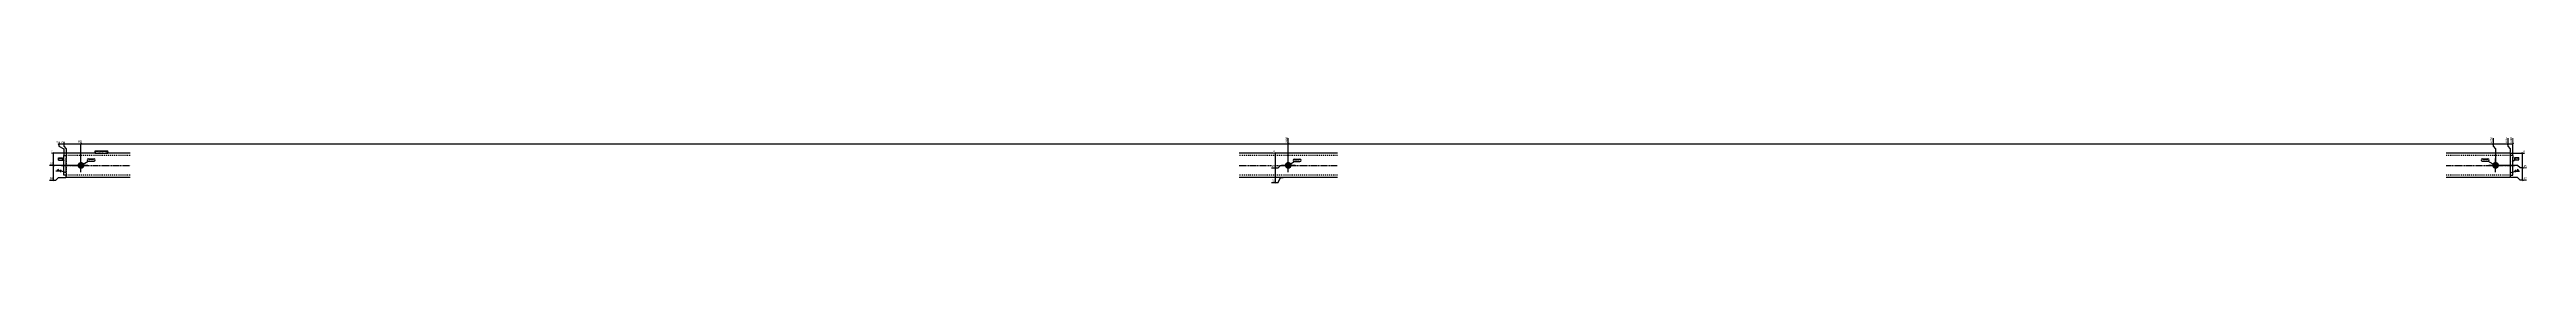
# Model space of a CAD drawing. Header units: millimetres. Extents: x 2 to 26360, y 2 to 609.
# Drawn here: x 2 to 5049, y 2 to 95 of the extents above; entities that cross this region are included whole.
import ezdxf

# ---------------------------------------------------------------- set-up
doc = ezdxf.new("R2010")
doc.units = ezdxf.units.MM
doc.linetypes.add('DXK_LINE_DOT2', pattern=[3.9198, 1.9599, -1.9599])
doc.linetypes.add('DXK_LINE_DOT3', pattern=[5.9187, 2.979, -0.9799, 0.9799, -0.9799])
for name, color, linetype in [('MÅLSÆTNING', 7, 'Continuous'), ('STÅL', 7, 'Continuous'), ('TEKST', 7, 'Continuous')]:
    doc.layers.add(name, color=color, linetype=linetype)
doc.styles.add('Arial Narrow', font='ARIALN.TTF', dxfattribs={"height": 0.2})

msp = doc.modelspace()

# ---------------------------------------------------------------- hatches: boundary and pattern name
at = {"layer": 'STÅL', "linetype": 'Continuous'}
for points in [[(59.4, 38.8, -1), (73.4, 38.8, -1)], [(2519.4, 38.9, -1), (2533.4, 38.9, -1)], [(4979.4, 38.9, -1), (4993.4, 38.9, -1)]]:
    msp.add_hatch(color=96, dxfattribs=at).paths.add_polyline_path(points)

# ---------------------------------------------------------------- linework, layer by layer
at = {"layer": 'MÅLSÆTNING', "color": 7, "linetype": 'Continuous'}
for p, q in [((36.4, 73), (36.4, 64.9)), ((67.9, 83.6), (64.9, 82.4)), ((64.9, 82.4), (67.9, 83.6)), ((66.4, 39.8), (66.4, 89.6)), ((66.4, 39.8), (66.4, 89.6)), ((66.4, 83), (2526.4, 83)), ((2524.9, 82.4), (2527.9, 83.6)), ((2526.4, 39.9), (2526.4, 94.5)), ((4982.9, 83.6), (4979.9, 82.4)), ((4981.4, 94.5), (4981.4, 78)), ((4981.4, 83), (5011.4, 83)), ((4981.4, 78), (4986.4, 73)), ((4986.4, 73), (4986.4, 39.9)), ((5009.9, 82.4), (5012.9, 83.6)), ((5011.4, 94.5), (5011.4, 78)), ((5011.4, 78), (5016.4, 73)), ((5016.4, 73), (5016.4, 64.9)), ((5017.4, 63.9), (5045.3, 63.9)), ((5041.8, 62.4), (5040.6, 65.4)), ((5041.2, 33.9), (5041.2, 63.9)), ((65.4, 38.8), (2.4, 38.8)), ((2.4, 8.9), (15.4, 8.9)), ((11, 37.3), (9.8, 40.3)), ((9.8, 10.4), (11, 7.4)), ((10.4, 8.9), (10.4, 38.8)), ((15.4, 8.9), (20.4, 13.9)), ((20.4, 13.9), (35.4, 13.9)), ((2492.5, 33.9), (2505.5, 33.9)), ((2492.5, 33.9), (2505.5, 33.9)), ((2492.5, 3.9), (2505.5, 3.9)), ((2499.9, 35.4), (2501.1, 32.4)), ((2501.1, 32.4), (2499.9, 35.4)), ((2499.9, 5.4), (2501.1, 2.4)), ((2500.5, 3.9), (2500.5, 33.9)), ((2505.5, 33.9), (2510.5, 38.9)), ((2505.5, 33.9), (2510.5, 38.9)), ((2505.5, 3.9), (2510.5, 13.9)), ((2510.5, 38.9), (2525.4, 38.9)), ((2510.5, 38.9), (2525.4, 38.9)), ((2510.5, 13.9), (2515.9, 13.9)), ((5031.2, 38.9), (4987.4, 38.9)), ((5031.2, 38.9), (4987.4, 38.9)), ((5031.2, 13.9), (5017.4, 13.9)), ((5036.2, 33.9), (5031.2, 38.9)), ((5036.2, 33.9), (5031.2, 38.9)), ((5036.2, 8.9), (5031.2, 13.9)), ((5049.2, 33.9), (5036.2, 33.9)), ((5049.2, 33.9), (5036.2, 33.9)), ((5049.2, 8.9), (5036.2, 8.9)), ((5040.6, 35.4), (5041.8, 32.4)), ((5041.8, 32.4), (5040.6, 35.4)), ((5040.6, 10.4), (5041.8, 7.4)), ((5041.2, 8.9), (5041.2, 33.9))]:
    msp.add_line(p, q, dxfattribs=at)
at = {"layer": 'STÅL', "color": 2, "linetype": 'Continuous'}
for p, q in [((31.4, 18.9), (31.4, 58.9)), ((31.4, 58.9), (36.4, 58.9)), ((166.7, 63.9), (36.4, 63.9)), ((36.4, 63.9), (36.4, 53.9)), ((36.4, 23.9), (36.4, 53.9)), ((2626.7, 63.9), (2426, 63.9)), ((5016.4, 63.9), (4886, 63.9)), ((5016.4, 63.9), (5016.4, 63.1)), ((5016.4, 63.1), (5016.4, 53.9)), ((5021.4, 58.9), (5016.4, 58.9)), ((5016.4, 53.9), (5016.4, 13.9)), ((5021.4, 58.9), (5021.4, 58.7)), ((5021.4, 58.7), (5021.4, 57.9)), ((5021.4, 57.9), (5021.4, 53.9)), ((5021.4, 18.9), (5021.4, 53.9)), ((36.4, 18.9), (31.4, 18.9)), ((36.4, 23.9), (36.4, 16.8)), ((36.4, 14.7), (36.4, 16.8)), ((36.4, 13.9), (36.4, 14.7)), ((166.7, 13.9), (36.4, 13.9)), ((2626.7, 13.9), (2426, 13.9)), ((5016.4, 13.9), (4886, 13.9)), ((5016.4, 18.9), (5021.4, 18.9))]:
    msp.add_line(p, q, dxfattribs=at)
at = {"layer": 'STÅL', "color": 7, "linetype": 'DXK_LINE_DOT2'}
for p, q in [((166.7, 58.9), (36.4, 58.9)), ((36.4, 58.9), (36.4, 18.9)), ((2626.7, 58.9), (2426, 58.9)), ((5016.4, 58.9), (4886, 58.9)), ((5016.4, 63.9), (5016.4, 63.9)), ((5016.4, 61), (5016.4, 58.9)), ((5016.4, 58.9), (5016.4, 18.9)), ((5021.4, 53.9), (5021.4, 56.8)), ((166.7, 18.9), (36.4, 18.9)), ((36.4, 16.8), (36.4, 18.9)), ((36.4, 13.9), (36.4, 13.9)), ((2626.7, 18.9), (2426, 18.9)), ((5016.4, 18.9), (4886, 18.9))]:
    msp.add_line(p, q, dxfattribs=at)
at = {"layer": 'STÅL', "color": 96, "linetype": 'Continuous'}
for p, q in [((66.4, 24.9), (66.4, 52.9)), ((2526.4, 24.9), (2526.4, 52.9)), ((4986.4, 24.9), (4986.4, 52.9)), ((80.4, 38.8), (52.4, 38.8)), ((2540.4, 38.9), (2512.4, 38.9)), ((5000.4, 38.9), (4972.4, 38.9))]:
    msp.add_line(p, q, dxfattribs=at)
at = {"layer": 'STÅL', "color": 7, "linetype": 'DXK_LINE_DOT3'}
for p, q in [((26.4, 38.9), (166.7, 38.9)), ((2426, 38.9), (2626.7, 38.9)), ((4886, 38.9), (5026.4, 38.9))]:
    msp.add_line(p, q, dxfattribs=at)

# ---------------------------------------------------------------- next in the draw order: wipeouts: each hides what was drawn before it
at = {"color": 0, "linetype": 'Continuous'}
for points in [[(2525.6, 95.3), (2520, 95.3), (2520, 83.9), (2525.6, 83.9)], [(5010.6, 95.3), (5005, 95.3), (5005, 83.9), (5010.6, 83.9)], [(5046.1, 64.7), (5046.1, 70.3), (5042.1, 70.3), (5042.1, 64.7)], [(8.8, 39.6), (8.8, 45.2), (2.3, 45.2), (2.3, 39.6)]]:
    msp.add_wipeout(points, dxfattribs=at).dxf.layer = 'MÅLSÆTNING'
at = {"color": 0}
msp.add_wipeout([(102.5, 64.6), (102.5, 68.1), (96.1, 68.1), (96.1, 64.6)], dxfattribs=at).dxf.layer = 'TEKST'

# ---------------------------------------------------------------- next in the draw order: linework, layer by layer
at = {"layer": 'MÅLSÆTNING', "color": 7, "linetype": 'Continuous'}
for p, q in [((35.4, 63.9), (6.3, 63.9)), ((11, 62.4), (9.8, 65.4)), ((2515.9, 63.9), (2496.4, 63.9)), ((2501.1, 62.4), (2499.9, 65.4)), ((2500.5, 33.9), (2500.5, 63.9)), ((2527.9, 83.6), (2524.9, 82.4)), ((2526.4, 39.9), (2526.4, 94.5)), ((2526.4, 83), (4981.4, 83)), ((4979.9, 82.4), (4982.9, 83.6)), ((4981.4, 94.5), (4981.4, 78)), ((4981.4, 78), (4986.4, 73)), ((4986.4, 73), (4986.4, 39.9)), ((5009.9, 82.4), (5012.9, 83.6)), ((5011.4, 94.5), (5011.4, 78)), ((5011.4, 83), (5021.4, 83)), ((5011.4, 78), (5016.4, 73)), ((5016.4, 73), (5016.4, 64.9)), ((5022.9, 83.6), (5019.9, 82.4))]:
    msp.add_line(p, q, dxfattribs=at)

# ---------------------------------------------------------------- next in the draw order: texts
at = {"layer": 'MÅLSÆTNING', "color": 3, "linetype": 'Continuous', "style": 'Arial Narrow'}
for s, p in [('2495', (2524.8, 84.7)), ('4985', (5009.8, 84.7))]:
    msp.add_text(s, height=3.82, rotation=90.0002, dxfattribs=at).set_placement(p)
msp.add_text('0', height=3.82, dxfattribs=at).set_placement((5042.9, 65.5))

# ---------------------------------------------------------------- next in the draw order: wipeouts: each hides what was drawn before it
at = {"color": 0, "linetype": 'Continuous'}
msp.add_wipeout([(8.8, 9.7), (8.8, 15.3), (2.3, 15.3), (2.3, 9.7)], dxfattribs=at).dxf.layer = 'MÅLSÆTNING'
at = {"color": 0}
msp.add_wipeout([(102.5, 64.6), (102.5, 68.1), (96.1, 68.1), (96.1, 64.6)], dxfattribs=at).dxf.layer = 'TEKST'

# ---------------------------------------------------------------- next in the draw order: linework, layer by layer
at = {"layer": 'MÅLSÆTNING', "color": 7, "linetype": 'Continuous'}
for p, q in [((10.4, 38.8), (10.4, 63.9)), ((65.4, 38.8), (2.4, 38.8)), ((9.8, 40.3), (11, 37.3))]:
    msp.add_line(p, q, dxfattribs=at)

# ---------------------------------------------------------------- next in the draw order: texts
at = {"layer": 'MÅLSÆTNING', "color": 3, "linetype": 'Continuous', "style": 'Arial Narrow'}
for s, p in [('25', (3.1, 40.4)), ('50', (3.1, 10.5))]:
    msp.add_text(s, height=3.82, dxfattribs=at).set_placement(p)

# ---------------------------------------------------------------- next in the draw order: wipeouts: each hides what was drawn before it
at = {"color": 0, "linetype": 'Continuous'}
for points in [[(2499.6, 64.7), (2499.6, 70.3), (2495.6, 70.3), (2495.6, 64.7)], [(4980.6, 95.3), (4975, 95.3), (4975, 83.9), (4980.6, 83.9)], [(5049.3, 34.7), (5049.3, 40.3), (5042.8, 40.3), (5042.8, 34.7)]]:
    msp.add_wipeout(points, dxfattribs=at).dxf.layer = 'MÅLSÆTNING'
at = {"color": 0}
for points in [[(120.6, 64.6), (120.6, 67.1), (103.6, 67.1), (103.6, 64.6)], [(2549.6, 47.4), (2549.6, 50.9), (2539, 50.9), (2539, 47.4)], [(4970.3, 48.3), (4970.3, 51.8), (4959.7, 51.8), (4959.7, 48.3)]]:
    msp.add_wipeout(points, dxfattribs=at).dxf.layer = 'TEKST'

# ---------------------------------------------------------------- next in the draw order: linework, layer by layer
at = {"layer": 'MÅLSÆTNING', "color": 7, "linetype": 'Continuous'}
msp.add_line((5021.4, 59.9), (5021.4, 94.5), dxfattribs=at)

# ---------------------------------------------------------------- next in the draw order: texts
at = {"layer": 'MÅLSÆTNING', "color": 3, "linetype": 'Continuous', "style": 'Arial Narrow'}
msp.add_text('0', height=3.82, dxfattribs=at).set_placement((2496.4, 65.5))
msp.add_text('4955', height=3.82, rotation=90.0002, dxfattribs=at).set_placement((4979.8, 84.7))

# ---------------------------------------------------------------- next in the draw order: wipeouts: each hides what was drawn before it
at = {"color": 0, "linetype": 'Continuous'}
for points in [[(9.5, 64.7), (9.5, 70.3), (5.5, 70.3), (5.5, 64.7)], [(5049.3, 9.7), (5049.3, 15.3), (5042.8, 15.3), (5042.8, 9.7)]]:
    msp.add_wipeout(points, dxfattribs=at).dxf.layer = 'MÅLSÆTNING'
at = {"color": 0}
for points in [[(120.6, 64.6), (120.6, 67.1), (103.6, 67.1), (103.6, 64.6)], [(2549.6, 47.4), (2549.6, 50.9), (2539, 50.9), (2539, 47.4)], [(4970.3, 48.3), (4970.3, 51.8), (4959.7, 51.8), (4959.7, 48.3)], [(18.6, 27.7), (18.6, 30.6), (16.7, 30.6), (16.7, 27.7)]]:
    msp.add_wipeout(points, dxfattribs=at).dxf.layer = 'TEKST'

# ---------------------------------------------------------------- next in the draw order: hatches: boundary and pattern name
at = {"layer": 'TEKST', "linetype": 'Continuous'}
msp.add_hatch(color=3, dxfattribs=at).paths.add_polyline_path([(34.2, 25.2), (36.4, 23.9), (33.8, 24)])

# ---------------------------------------------------------------- next in the draw order: linework, layer by layer
at = {"layer": 'MÅLSÆTNING', "color": 7, "linetype": 'Continuous'}
for p, q in [((19.9, 82.4), (22.9, 83.6)), ((21.4, 87.1), (21.4, 78)), ((21.4, 83), (31.4, 83)), ((21.4, 78), (31.4, 73)), ((32.9, 83.6), (29.9, 82.4)), ((32.9, 83.6), (29.9, 82.4)), ((31.4, 87.1), (31.4, 78)), ((31.4, 87.1), (31.4, 78)), ((31.4, 83), (66.4, 83)), ((31.4, 78), (36.4, 73)), ((31.4, 73), (31.4, 59.9))]:
    msp.add_line(p, q, dxfattribs=at)
at = {"layer": 'TEKST', "color": 7, "linetype": 'Continuous'}
for p, q in [((95.5, 68.7), (121.2, 68.7)), ((95.5, 64), (95.5, 68.7)), ((95.5, 64), (121.2, 64)), ((121.2, 64), (121.2, 68.7)), ((2538.4, 51.5), (2550.2, 51.5)), ((4959.1, 52.4), (4970.9, 52.4)), ((2526.4, 38.9), (2538.4, 46.8)), ((2538.4, 46.8), (2550.2, 46.8)), ((4959.1, 47.7), (4970.9, 47.7)), ((4986.4, 38.9), (4970.9, 47.7))]:
    msp.add_line(p, q, dxfattribs=at)
at = {"layer": 'TEKST', "color": 3, "linetype": 'Continuous'}
for p, q in [((15.1, 27.4), (25.1, 27.4)), ((22.7, 27.4), (19.1, 31)), ((19.1, 31), (19.1, 27.4)), ((19.1, 27.4), (22.7, 27.4)), ((36.4, 23.9), (25.1, 27.4))]:
    msp.add_line(p, q, dxfattribs=at)
at = {"layer": 'TEKST', "color": 7, "linetype": 'Continuous'}
for centre, start, end in [((2538.4, 49.2), 90, 270), ((2550.2, 49.2), 270, 90), ((4959.1, 50.1), 90, 270), ((4970.9, 50.1), 270, 90)]:
    msp.add_arc(centre, 2.35, start, end, dxfattribs=at)
at = {"layer": 'TEKST', "color": 3, "linetype": 'Continuous'}
for start, end in [(90, 270), (270, 90)]:
    msp.add_arc((25.1, 27.4), 1.25, start, end, dxfattribs=at)

# ---------------------------------------------------------------- next in the draw order: texts
at = {"layer": 'MÅLSÆTNING', "color": 3, "linetype": 'Continuous', "style": 'Arial Narrow'}
for s, p in [('0', (6.3, 65.5)), ('25', (5043.6, 35.5)), ('50', (5043.6, 10.5))]:
    msp.add_text(s, height=3.82, dxfattribs=at).set_placement(p)
at = {"layer": 'TEKST', "color": 3, "style": 'Arial Narrow'}
for s, height, p in [('p74', 3.34, (96.1, 64.6)), ('RHS50X50X5', 2.39, (103.6, 64.6)), ('1*D14', 3.34, (2539, 47.4)), ('1*D14', 3.34, (4959.7, 48.3)), ('3', 2.39, (16.9, 27.9))]:
    msp.add_text(s, height=height, dxfattribs=at).set_placement(p)

# ---------------------------------------------------------------- next in the draw order: wipeouts: each hides what was drawn before it
at = {"color": 0, "linetype": 'Continuous'}
for points in [[(5020.6, 95.3), (5015, 95.3), (5015, 83.9), (5020.6, 83.9)], [(2498.9, 34.7), (2498.9, 40.3), (2492.4, 40.3), (2492.4, 34.7)]]:
    msp.add_wipeout(points, dxfattribs=at).dxf.layer = 'MÅLSÆTNING'

# ---------------------------------------------------------------- next in the draw order: texts
at = {"layer": 'MÅLSÆTNING', "color": 3, "linetype": 'Continuous', "style": 'Arial Narrow'}
msp.add_text('4990', height=3.82, rotation=90.0002, dxfattribs=at).set_placement((5019.8, 84.7))

# ---------------------------------------------------------------- next in the draw order: wipeouts: each hides what was drawn before it
at = {"color": 0, "linetype": 'Continuous'}
for points in [[(65.6, 90.4), (60, 90.4), (60, 83.9), (65.6, 83.9)], [(2498.9, 4.7), (2498.9, 10.3), (2492.4, 10.3), (2492.4, 4.7)]]:
    msp.add_wipeout(points, dxfattribs=at).dxf.layer = 'MÅLSÆTNING'
at = {"color": 0}
for points in [[(92.5, 48.3), (92.5, 51.8), (81.9, 51.8), (81.9, 48.3)], [(5030.2, 27.6), (5030.2, 30.5), (5028.3, 30.5), (5028.3, 27.6)]]:
    msp.add_wipeout(points, dxfattribs=at).dxf.layer = 'TEKST'

# ---------------------------------------------------------------- next in the draw order: hatches: boundary and pattern name
at = {"layer": 'TEKST', "linetype": 'Continuous'}
msp.add_hatch(color=3, dxfattribs=at).paths.add_polyline_path([(5018.9, 24.1), (5016.4, 23.9), (5018.5, 25.3)])

# ---------------------------------------------------------------- next in the draw order: linework, layer by layer
at = {"layer": 'MÅLSÆTNING', "color": 7, "linetype": 'Continuous'}
for p, q in [((31.4, 78), (36.4, 73)), ((36.4, 73), (36.4, 64.9))]:
    msp.add_line(p, q, dxfattribs=at)
at = {"layer": 'TEKST', "color": 3, "linetype": 'Continuous'}
for p, q in [((5016.4, 23.9), (5026.8, 27.3)), ((5026.8, 27.3), (5035, 27.3)), ((5034.3, 27.3), (5030.7, 30.9)), ((5030.7, 30.9), (5030.7, 27.3)), ((5030.7, 27.3), (5034.3, 27.3))]:
    msp.add_line(p, q, dxfattribs=at)
for start, end in [(90, 270), (270, 90)]:
    msp.add_arc((5026.8, 27.3), 1.25, start, end, dxfattribs=at)

# ---------------------------------------------------------------- next in the draw order: texts
at = {"layer": 'MÅLSÆTNING', "color": 3, "linetype": 'Continuous', "style": 'Arial Narrow'}
msp.add_text('35', height=3.82, rotation=90.0002, dxfattribs=at).set_placement((64.8, 84.7))
for s, p in [('25', (2493.2, 35.5)), ('50', (2493.2, 5.5))]:
    msp.add_text(s, height=3.82, dxfattribs=at).set_placement(p)
at = {"layer": 'TEKST', "color": 3, "style": 'Arial Narrow'}
msp.add_text('3', height=2.39, dxfattribs=at).set_placement((5028.5, 27.8))

# ---------------------------------------------------------------- next in the draw order: wipeouts: each hides what was drawn before it
at = {"color": 0}
msp.add_wipeout([(92.5, 48.3), (92.5, 51.8), (81.9, 51.8), (81.9, 48.3)], dxfattribs=at).dxf.layer = 'TEKST'

# ---------------------------------------------------------------- next in the draw order: linework, layer by layer
at = {"layer": 'TEKST', "color": 7, "linetype": 'Continuous'}
for p, q in [((81.3, 52.4), (93.1, 52.4)), ((66.4, 38.8), (81.3, 47.7)), ((81.3, 47.7), (93.1, 47.7))]:
    msp.add_line(p, q, dxfattribs=at)
for centre, start, end in [((81.3, 50), 90, 270), ((93.1, 50), 270, 90)]:
    msp.add_arc(centre, 2.35, start, end, dxfattribs=at)

# ---------------------------------------------------------------- next in the draw order: texts
at = {"layer": 'TEKST', "color": 3, "style": 'Arial Narrow'}
msp.add_text('1*D14', height=3.34, dxfattribs=at).set_placement((81.9, 48.3))

# ---------------------------------------------------------------- next in the draw order: wipeouts: each hides what was drawn before it
at = {"color": 0, "linetype": 'Continuous'}
msp.add_wipeout([(30.6, 87.9), (25, 87.9), (25, 83.9), (30.6, 83.9)], dxfattribs=at).dxf.layer = 'MÅLSÆTNING'
at = {"color": 0}
for points in [[(28.3, 50.3), (28.3, 53.8), (21.2, 53.8), (21.2, 50.3)], [(5033.4, 50.9), (5033.4, 54.4), (5026.4, 54.4), (5026.4, 50.9)]]:
    msp.add_wipeout(points, dxfattribs=at).dxf.layer = 'TEKST'

# ---------------------------------------------------------------- next in the draw order: wipeouts: each hides what was drawn before it
at = {"color": 0, "linetype": 'Continuous'}
msp.add_wipeout([(20.6, 87.9), (15, 87.9), (15, 83.9), (20.6, 83.9)], dxfattribs=at).dxf.layer = 'MÅLSÆTNING'
at = {"color": 0}
for points in [[(28.3, 50.3), (28.3, 53.8), (21.2, 53.8), (21.2, 50.3)], [(5033.4, 50.9), (5033.4, 54.4), (5026.4, 54.4), (5026.4, 50.9)]]:
    msp.add_wipeout(points, dxfattribs=at).dxf.layer = 'TEKST'

# ---------------------------------------------------------------- next in the draw order: linework, layer by layer
at = {"layer": 'TEKST', "color": 7, "linetype": 'Continuous'}
for p, q in [((20.6, 54.4), (28.9, 54.4)), ((20.6, 49.7), (20.6, 54.4)), ((28.9, 49.7), (28.9, 54.4)), ((5025.8, 55), (5034, 55)), ((5025.8, 50.3), (5025.8, 55)), ((5034, 50.3), (5034, 55)), ((20.6, 49.7), (28.9, 49.7)), ((32.6, 47.8), (28.9, 49.7)), ((5020.1, 46.6), (5025.8, 50.3)), ((5025.8, 50.3), (5034, 50.3))]:
    msp.add_line(p, q, dxfattribs=at)

# ---------------------------------------------------------------- next in the draw order: texts
at = {"layer": 'MÅLSÆTNING', "color": 3, "linetype": 'Continuous', "style": 'Arial Narrow'}
for s, p in [('0', (19.8, 84.7)), ('5', (29.8, 84.7))]:
    msp.add_text(s, height=3.82, rotation=90.0002, dxfattribs=at).set_placement(p)
at = {"layer": 'TEKST', "color": 3, "style": 'Arial Narrow'}
for p in [(21.2, 50.3), (5026.4, 50.9)]:
    msp.add_text('C41', height=3.34, dxfattribs=at).set_placement(p)

doc.saveas('drawing.dxf')
